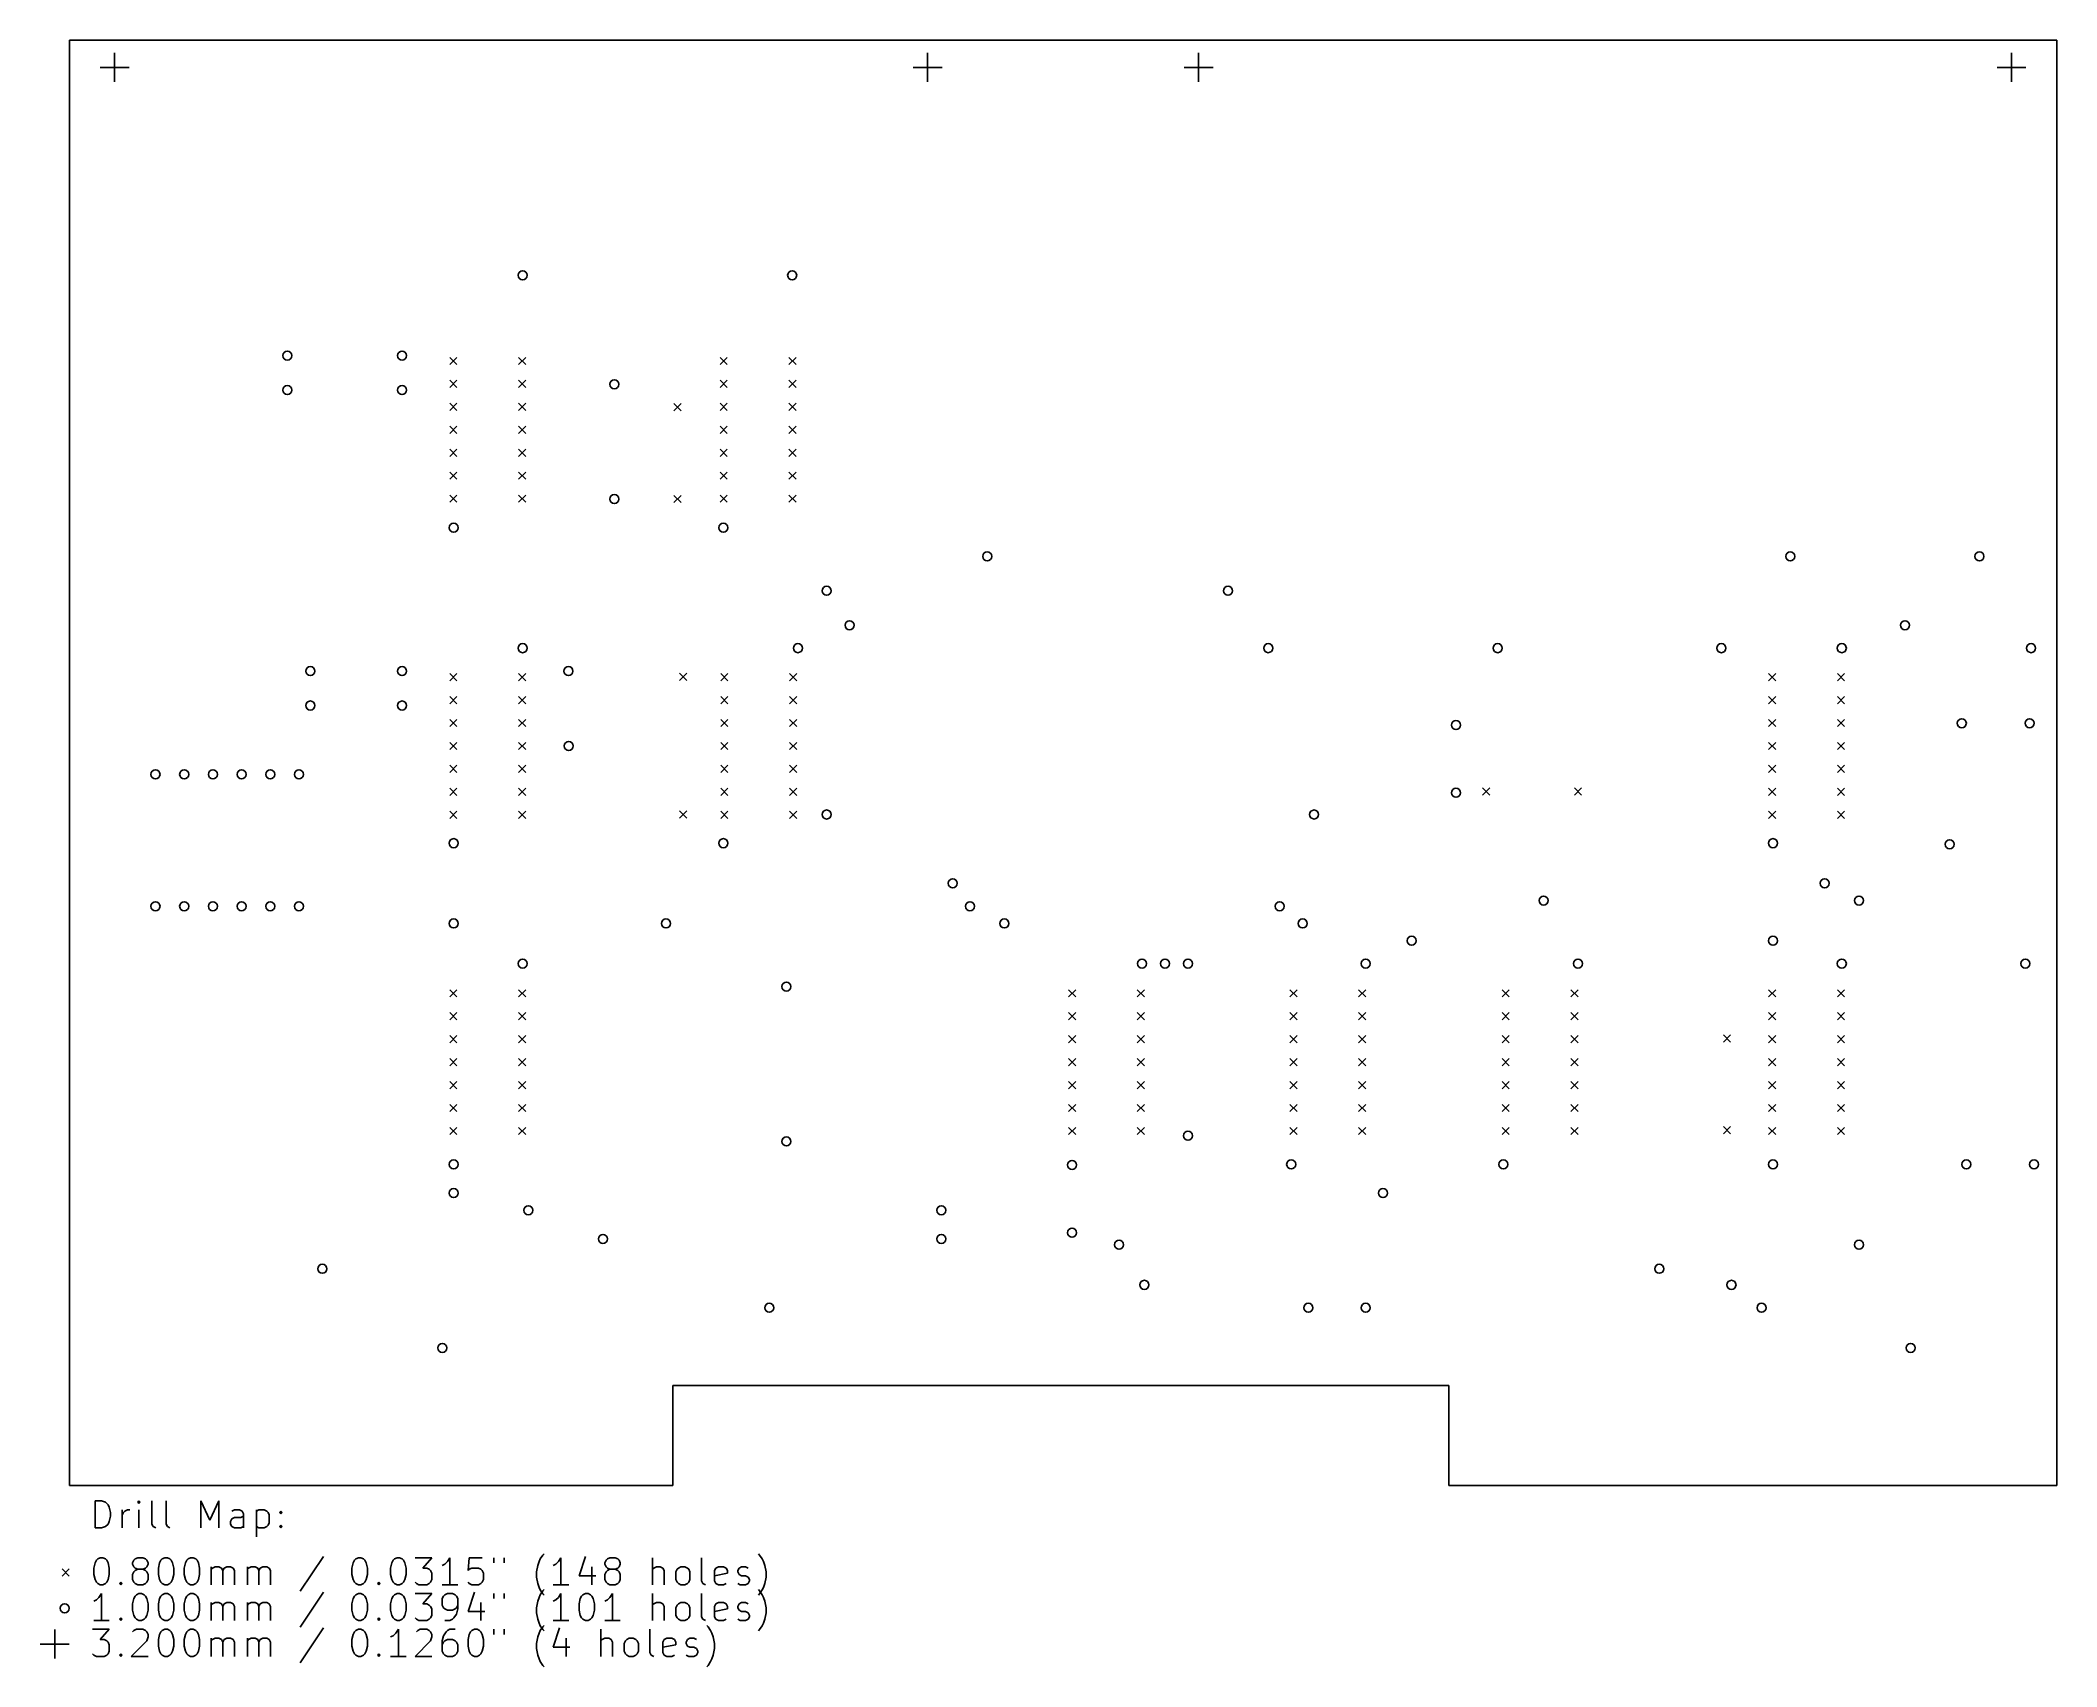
# Model space of a CAD drawing. Extents: x 1.25 to 10.04, y -7.68 to -0.59.
import ezdxf

# ---------------------------------------------------------------- set-up
doc = ezdxf.new("R2010")
doc.units = 0
doc.header["$MEASUREMENT"] = 0
doc.layers.add('BLACK', color=7, linetype='CONTINUOUS')

msp = doc.modelspace()

# ---------------------------------------------------------------- linework, layer by layer
at = {"layer": 'BLACK', "linetype": 'CONTINUOUS'}
for p, q in [((1.37795, -0.59055), (10.0394, -0.59055)), ((1.37795, -6.88976), (1.37795, -0.59055)), ((10.0394, -0.59055), (10.0394, -6.88976)), ((1.5748, -0.64567), (1.5748, -0.77165)), ((5.11811, -0.64567), (5.11811, -0.77165)), ((6.29921, -0.64567), (6.29921, -0.77165)), ((9.84252, -0.64567), (9.84252, -0.77165)), ((1.51181, -0.70866), (1.6378, -0.70866)), ((5.05512, -0.70866), (5.1811, -0.70866)), ((6.23622, -0.70866), (6.3622, -0.70866)), ((9.77953, -0.70866), (9.90551, -0.70866)), ((3.03543, -1.97244), (3.06693, -2.00394)), ((3.06693, -1.97244), (3.03543, -2.00394)), ((3.33543, -1.97244), (3.36693, -2.00394)), ((3.36693, -1.97244), (3.33543, -2.00394)), ((4.21378, -1.97244), (4.24528, -2.00394)), ((4.24528, -1.97244), (4.21378, -2.00394)), ((4.51378, -1.97244), (4.54528, -2.00394)), ((4.54528, -1.97244), (4.51378, -2.00394)), ((3.03543, -2.07244), (3.06693, -2.10394)), ((3.06693, -2.07244), (3.03543, -2.10394)), ((3.33543, -2.07244), (3.36693, -2.10394)), ((3.36693, -2.07244), (3.33543, -2.10394)), ((4.21378, -2.07244), (4.24528, -2.10394)), ((4.24528, -2.07244), (4.21378, -2.10394)), ((4.51378, -2.07244), (4.54528, -2.10394)), ((4.54528, -2.07244), (4.51378, -2.10394)), ((3.03543, -2.17244), (3.06693, -2.20394)), ((3.06693, -2.17244), (3.03543, -2.20394)), ((3.33543, -2.17244), (3.36693, -2.20394)), ((3.36693, -2.17244), (3.33543, -2.20394)), ((4.0122, -2.17402), (4.0437, -2.20551)), ((4.0437, -2.17402), (4.0122, -2.20551)), ((4.21378, -2.17244), (4.24528, -2.20394)), ((4.24528, -2.17244), (4.21378, -2.20394)), ((4.51378, -2.17244), (4.54528, -2.20394)), ((4.54528, -2.17244), (4.51378, -2.20394)), ((3.03543, -2.27244), (3.06693, -2.30394)), ((3.06693, -2.27244), (3.03543, -2.30394)), ((3.33543, -2.27244), (3.36693, -2.30394)), ((3.36693, -2.27244), (3.33543, -2.30394)), ((4.21378, -2.27244), (4.24528, -2.30394)), ((4.24528, -2.27244), (4.21378, -2.30394)), ((4.51378, -2.27244), (4.54528, -2.30394)), ((4.54528, -2.27244), (4.51378, -2.30394)), ((3.03543, -2.37244), (3.06693, -2.40394)), ((3.06693, -2.37244), (3.03543, -2.40394)), ((3.33543, -2.37244), (3.36693, -2.40394)), ((3.36693, -2.37244), (3.33543, -2.40394)), ((4.21378, -2.37244), (4.24528, -2.40394)), ((4.24528, -2.37244), (4.21378, -2.40394)), ((4.51378, -2.37244), (4.54528, -2.40394)), ((4.54528, -2.37244), (4.51378, -2.40394)), ((3.03543, -2.47244), (3.06693, -2.50394)), ((3.06693, -2.47244), (3.03543, -2.50394)), ((3.33543, -2.47244), (3.36693, -2.50394)), ((3.36693, -2.47244), (3.33543, -2.50394)), ((4.21378, -2.47244), (4.24528, -2.50394)), ((4.24528, -2.47244), (4.21378, -2.50394)), ((4.51378, -2.47244), (4.54528, -2.50394)), ((4.54528, -2.47244), (4.51378, -2.50394)), ((3.03543, -2.57244), (3.06693, -2.60394)), ((3.06693, -2.57244), (3.03543, -2.60394)), ((3.33543, -2.57244), (3.36693, -2.60394)), ((3.36693, -2.57244), (3.33543, -2.60394)), ((4.0122, -2.57402), (4.0437, -2.60551)), ((4.0437, -2.57402), (4.0122, -2.60551)), ((4.21378, -2.57244), (4.24528, -2.60394)), ((4.24528, -2.57244), (4.21378, -2.60394)), ((4.51378, -2.57244), (4.54528, -2.60394)), ((4.54528, -2.57244), (4.51378, -2.60394)), ((3.03543, -3.35039), (3.06693, -3.38189)), ((3.06693, -3.35039), (3.03543, -3.38189)), ((3.33543, -3.35039), (3.36693, -3.38189)), ((3.36693, -3.35039), (3.33543, -3.38189)), ((4.0372, -3.34902), (4.0687, -3.38051)), ((4.0687, -3.34902), (4.0372, -3.38051)), ((4.21654, -3.35039), (4.24803, -3.38189)), ((4.24803, -3.35039), (4.21654, -3.38189)), ((4.51654, -3.35039), (4.54803, -3.38189)), ((4.54803, -3.35039), (4.51654, -3.38189)), ((8.78346, -3.35039), (8.81496, -3.38189)), ((8.81496, -3.35039), (8.78346, -3.38189)), ((9.08346, -3.35039), (9.11496, -3.38189)), ((9.11496, -3.35039), (9.08346, -3.38189)), ((3.03543, -3.45039), (3.06693, -3.48189)), ((3.06693, -3.45039), (3.03543, -3.48189)), ((3.33543, -3.45039), (3.36693, -3.48189)), ((3.36693, -3.45039), (3.33543, -3.48189)), ((4.21654, -3.45039), (4.24803, -3.48189)), ((4.24803, -3.45039), (4.21654, -3.48189)), ((4.51654, -3.45039), (4.54803, -3.48189)), ((4.54803, -3.45039), (4.51654, -3.48189)), ((8.78346, -3.45039), (8.81496, -3.48189)), ((8.81496, -3.45039), (8.78346, -3.48189)), ((9.08346, -3.45039), (9.11496, -3.48189)), ((9.11496, -3.45039), (9.08346, -3.48189)), ((3.03543, -3.55039), (3.06693, -3.58189)), ((3.06693, -3.55039), (3.03543, -3.58189)), ((3.33543, -3.55039), (3.36693, -3.58189)), ((3.36693, -3.55039), (3.33543, -3.58189)), ((4.21654, -3.55039), (4.24803, -3.58189)), ((4.24803, -3.55039), (4.21654, -3.58189)), ((4.51654, -3.55039), (4.54803, -3.58189)), ((4.54803, -3.55039), (4.51654, -3.58189)), ((8.78346, -3.55039), (8.81496, -3.58189)), ((8.81496, -3.55039), (8.78346, -3.58189)), ((9.08346, -3.55039), (9.11496, -3.58189)), ((9.11496, -3.55039), (9.08346, -3.58189)), ((3.03543, -3.65039), (3.06693, -3.68189)), ((3.06693, -3.65039), (3.03543, -3.68189)), ((3.33543, -3.65039), (3.36693, -3.68189)), ((3.36693, -3.65039), (3.33543, -3.68189)), ((4.21654, -3.65039), (4.24803, -3.68189)), ((4.24803, -3.65039), (4.21654, -3.68189)), ((4.51654, -3.65039), (4.54803, -3.68189)), ((4.54803, -3.65039), (4.51654, -3.68189)), ((8.78346, -3.65039), (8.81496, -3.68189)), ((8.81496, -3.65039), (8.78346, -3.68189)), ((9.08346, -3.65039), (9.11496, -3.68189)), ((9.11496, -3.65039), (9.08346, -3.68189)), ((3.03543, -3.75039), (3.06693, -3.78189)), ((3.06693, -3.75039), (3.03543, -3.78189)), ((3.33543, -3.75039), (3.36693, -3.78189)), ((3.36693, -3.75039), (3.33543, -3.78189)), ((4.21654, -3.75039), (4.24803, -3.78189)), ((4.24803, -3.75039), (4.21654, -3.78189)), ((4.51654, -3.75039), (4.54803, -3.78189)), ((4.54803, -3.75039), (4.51654, -3.78189)), ((8.78346, -3.75039), (8.81496, -3.78189)), ((8.81496, -3.75039), (8.78346, -3.78189)), ((9.08346, -3.75039), (9.11496, -3.78189)), ((9.11496, -3.75039), (9.08346, -3.78189)), ((3.03543, -3.85039), (3.06693, -3.88189)), ((3.06693, -3.85039), (3.03543, -3.88189)), ((3.33543, -3.85039), (3.36693, -3.88189)), ((3.36693, -3.85039), (3.33543, -3.88189)), ((4.21654, -3.85039), (4.24803, -3.88189)), ((4.24803, -3.85039), (4.21654, -3.88189)), ((4.51654, -3.85039), (4.54803, -3.88189)), ((4.54803, -3.85039), (4.51654, -3.88189)), ((7.5372, -3.84902), (7.5687, -3.88051)), ((7.5687, -3.84902), (7.5372, -3.88051)), ((7.9372, -3.84902), (7.9687, -3.88051)), ((7.9687, -3.84902), (7.9372, -3.88051)), ((8.78346, -3.85039), (8.81496, -3.88189)), ((8.81496, -3.85039), (8.78346, -3.88189)), ((9.08346, -3.85039), (9.11496, -3.88189)), ((9.11496, -3.85039), (9.08346, -3.88189)), ((3.03543, -3.95039), (3.06693, -3.98189)), ((3.06693, -3.95039), (3.03543, -3.98189)), ((3.33543, -3.95039), (3.36693, -3.98189)), ((3.36693, -3.95039), (3.33543, -3.98189)), ((4.0372, -3.94902), (4.0687, -3.98051)), ((4.0687, -3.94902), (4.0372, -3.98051)), ((4.21654, -3.95039), (4.24803, -3.98189)), ((4.24803, -3.95039), (4.21654, -3.98189)), ((4.51654, -3.95039), (4.54803, -3.98189)), ((4.54803, -3.95039), (4.51654, -3.98189)), ((8.78346, -3.95039), (8.81496, -3.98189)), ((8.81496, -3.95039), (8.78346, -3.98189)), ((9.08346, -3.95039), (9.11496, -3.98189)), ((9.11496, -3.95039), (9.08346, -3.98189)), ((3.03543, -4.72835), (3.06693, -4.75984)), ((3.06693, -4.72835), (3.03543, -4.75984)), ((3.33543, -4.72835), (3.36693, -4.75984)), ((3.36693, -4.72835), (3.33543, -4.75984)), ((5.73228, -4.72835), (5.76378, -4.75984)), ((5.76378, -4.72835), (5.73228, -4.75984)), ((6.03228, -4.72835), (6.06378, -4.75984)), ((6.06378, -4.72835), (6.03228, -4.75984)), ((6.69685, -4.72835), (6.72835, -4.75984)), ((6.72835, -4.72835), (6.69685, -4.75984)), ((6.99685, -4.72835), (7.02835, -4.75984)), ((7.02835, -4.72835), (6.99685, -4.75984)), ((7.62205, -4.72835), (7.65354, -4.75984)), ((7.65354, -4.72835), (7.62205, -4.75984)), ((7.92205, -4.72835), (7.95354, -4.75984)), ((7.95354, -4.72835), (7.92205, -4.75984)), ((8.78346, -4.72835), (8.81496, -4.75984)), ((8.81496, -4.72835), (8.78346, -4.75984)), ((9.08346, -4.72835), (9.11496, -4.75984)), ((9.11496, -4.72835), (9.08346, -4.75984)), ((3.03543, -4.82835), (3.06693, -4.85984)), ((3.06693, -4.82835), (3.03543, -4.85984)), ((3.33543, -4.82835), (3.36693, -4.85984)), ((3.36693, -4.82835), (3.33543, -4.85984)), ((5.73228, -4.82835), (5.76378, -4.85984)), ((5.76378, -4.82835), (5.73228, -4.85984)), ((6.03228, -4.82835), (6.06378, -4.85984)), ((6.06378, -4.82835), (6.03228, -4.85984)), ((6.69685, -4.82835), (6.72835, -4.85984)), ((6.72835, -4.82835), (6.69685, -4.85984)), ((6.99685, -4.82835), (7.02835, -4.85984)), ((7.02835, -4.82835), (6.99685, -4.85984)), ((7.62205, -4.82835), (7.65354, -4.85984)), ((7.65354, -4.82835), (7.62205, -4.85984)), ((7.92205, -4.82835), (7.95354, -4.85984)), ((7.95354, -4.82835), (7.92205, -4.85984)), ((8.78346, -4.82835), (8.81496, -4.85984)), ((8.81496, -4.82835), (8.78346, -4.85984)), ((9.08346, -4.82835), (9.11496, -4.85984)), ((9.11496, -4.82835), (9.08346, -4.85984)), ((3.03543, -4.92835), (3.06693, -4.95984)), ((3.06693, -4.92835), (3.03543, -4.95984)), ((3.33543, -4.92835), (3.36693, -4.95984)), ((3.36693, -4.92835), (3.33543, -4.95984)), ((5.73228, -4.92835), (5.76378, -4.95984)), ((5.76378, -4.92835), (5.73228, -4.95984)), ((6.03228, -4.92835), (6.06378, -4.95984)), ((6.06378, -4.92835), (6.03228, -4.95984)), ((6.69685, -4.92835), (6.72835, -4.95984)), ((6.72835, -4.92835), (6.69685, -4.95984)), ((6.99685, -4.92835), (7.02835, -4.95984)), ((7.02835, -4.92835), (6.99685, -4.95984)), ((7.62205, -4.92835), (7.65354, -4.95984)), ((7.65354, -4.92835), (7.62205, -4.95984)), ((7.92205, -4.92835), (7.95354, -4.95984)), ((7.95354, -4.92835), (7.92205, -4.95984)), ((8.58661, -4.9252), (8.61811, -4.95669)), ((8.61811, -4.9252), (8.58661, -4.95669)), ((8.78346, -4.92835), (8.81496, -4.95984)), ((8.81496, -4.92835), (8.78346, -4.95984)), ((9.08346, -4.92835), (9.11496, -4.95984)), ((9.11496, -4.92835), (9.08346, -4.95984)), ((3.03543, -5.02835), (3.06693, -5.05984)), ((3.06693, -5.02835), (3.03543, -5.05984)), ((3.33543, -5.02835), (3.36693, -5.05984)), ((3.36693, -5.02835), (3.33543, -5.05984)), ((5.73228, -5.02835), (5.76378, -5.05984)), ((5.76378, -5.02835), (5.73228, -5.05984)), ((6.03228, -5.02835), (6.06378, -5.05984)), ((6.06378, -5.02835), (6.03228, -5.05984)), ((6.69685, -5.02835), (6.72835, -5.05984)), ((6.72835, -5.02835), (6.69685, -5.05984)), ((6.99685, -5.02835), (7.02835, -5.05984)), ((7.02835, -5.02835), (6.99685, -5.05984)), ((7.62205, -5.02835), (7.65354, -5.05984)), ((7.65354, -5.02835), (7.62205, -5.05984)), ((7.92205, -5.02835), (7.95354, -5.05984)), ((7.95354, -5.02835), (7.92205, -5.05984)), ((8.78346, -5.02835), (8.81496, -5.05984)), ((8.81496, -5.02835), (8.78346, -5.05984)), ((9.08346, -5.02835), (9.11496, -5.05984)), ((9.11496, -5.02835), (9.08346, -5.05984)), ((3.03543, -5.12835), (3.06693, -5.15984)), ((3.06693, -5.12835), (3.03543, -5.15984)), ((3.33543, -5.12835), (3.36693, -5.15984)), ((3.36693, -5.12835), (3.33543, -5.15984)), ((5.73228, -5.12835), (5.76378, -5.15984)), ((5.76378, -5.12835), (5.73228, -5.15984)), ((6.03228, -5.12835), (6.06378, -5.15984)), ((6.06378, -5.12835), (6.03228, -5.15984)), ((6.69685, -5.12835), (6.72835, -5.15984)), ((6.72835, -5.12835), (6.69685, -5.15984)), ((6.99685, -5.12835), (7.02835, -5.15984)), ((7.02835, -5.12835), (6.99685, -5.15984)), ((7.62205, -5.12835), (7.65354, -5.15984)), ((7.65354, -5.12835), (7.62205, -5.15984)), ((7.92205, -5.12835), (7.95354, -5.15984)), ((7.95354, -5.12835), (7.92205, -5.15984)), ((8.78346, -5.12835), (8.81496, -5.15984)), ((8.81496, -5.12835), (8.78346, -5.15984)), ((9.08346, -5.12835), (9.11496, -5.15984)), ((9.11496, -5.12835), (9.08346, -5.15984)), ((3.03543, -5.22835), (3.06693, -5.25984)), ((3.06693, -5.22835), (3.03543, -5.25984)), ((3.33543, -5.22835), (3.36693, -5.25984)), ((3.36693, -5.22835), (3.33543, -5.25984)), ((5.73228, -5.22835), (5.76378, -5.25984)), ((5.76378, -5.22835), (5.73228, -5.25984)), ((6.03228, -5.22835), (6.06378, -5.25984)), ((6.06378, -5.22835), (6.03228, -5.25984)), ((6.69685, -5.22835), (6.72835, -5.25984)), ((6.72835, -5.22835), (6.69685, -5.25984)), ((6.99685, -5.22835), (7.02835, -5.25984)), ((7.02835, -5.22835), (6.99685, -5.25984)), ((7.62205, -5.22835), (7.65354, -5.25984)), ((7.65354, -5.22835), (7.62205, -5.25984)), ((7.92205, -5.22835), (7.95354, -5.25984)), ((7.95354, -5.22835), (7.92205, -5.25984)), ((8.78346, -5.22835), (8.81496, -5.25984)), ((8.81496, -5.22835), (8.78346, -5.25984)), ((9.08346, -5.22835), (9.11496, -5.25984)), ((9.11496, -5.22835), (9.08346, -5.25984)), ((3.03543, -5.32835), (3.06693, -5.35984)), ((3.06693, -5.32835), (3.03543, -5.35984)), ((3.33543, -5.32835), (3.36693, -5.35984)), ((3.36693, -5.32835), (3.33543, -5.35984)), ((5.73228, -5.32835), (5.76378, -5.35984)), ((5.76378, -5.32835), (5.73228, -5.35984)), ((6.03228, -5.32835), (6.06378, -5.35984)), ((6.06378, -5.32835), (6.03228, -5.35984)), ((6.69685, -5.32835), (6.72835, -5.35984)), ((6.72835, -5.32835), (6.69685, -5.35984)), ((6.99685, -5.32835), (7.02835, -5.35984)), ((7.02835, -5.32835), (6.99685, -5.35984)), ((7.62205, -5.32835), (7.65354, -5.35984)), ((7.65354, -5.32835), (7.62205, -5.35984)), ((7.92205, -5.32835), (7.95354, -5.35984)), ((7.95354, -5.32835), (7.92205, -5.35984)), ((8.58661, -5.3252), (8.61811, -5.35669)), ((8.61811, -5.3252), (8.58661, -5.35669)), ((8.78346, -5.32835), (8.81496, -5.35984)), ((8.81496, -5.32835), (8.78346, -5.35984)), ((9.08346, -5.32835), (9.11496, -5.35984)), ((9.11496, -5.32835), (9.08346, -5.35984)), ((4.00787, -6.45276), (7.38976, -6.45276)), ((4.00787, -6.88976), (4.00787, -6.45276)), ((7.38976, -6.45276), (7.38976, -6.88976)), ((1.37795, -6.88976), (4.00787, -6.88976)), ((7.38976, -6.88976), (10.0394, -6.88976)), ((1.48974, -7.0741), (1.48974, -6.95599)), ((1.48974, -6.95599), (1.51786, -6.95599)), ((1.51786, -6.95599), (1.53473, -6.96161)), ((1.53473, -6.96161), (1.54598, -6.97286)), ((1.54598, -6.97286), (1.5516, -6.98411)), ((1.5516, -6.98411), (1.55723, -7.00661)), ((1.55723, -7.02348), (1.5516, -7.04598)), ((1.55723, -7.00661), (1.55723, -7.02348)), ((1.60785, -7.0741), (1.60785, -6.99536)), ((1.60785, -7.01786), (1.61347, -7.00661)), ((1.61347, -7.00661), (1.61909, -7.00098)), ((1.61909, -7.00098), (1.63034, -6.99536)), ((1.63034, -6.99536), (1.64159, -6.99536)), ((1.68096, -6.95599), (1.67534, -6.96161)), ((1.67534, -6.96161), (1.68096, -6.96724)), ((1.68659, -6.96161), (1.68096, -6.95599)), ((1.68096, -6.95599), (1.68096, -6.96724)), ((1.68096, -6.96724), (1.68659, -6.96161)), ((1.68096, -7.0741), (1.68096, -6.99536)), ((1.7372, -7.05723), (1.7372, -6.95599)), ((1.79907, -7.05723), (1.79907, -6.95599)), ((1.95093, -7.0741), (1.95093, -6.95599)), ((1.95093, -6.95599), (1.9903, -7.04035)), ((1.9903, -7.04035), (2.02967, -6.95599)), ((2.02967, -6.95599), (2.02967, -7.0741)), ((2.09716, -6.99536), (2.08591, -7.00098)), ((2.08591, -7.03473), (2.09716, -7.02911)), ((2.11966, -6.99536), (2.09716, -6.99536)), ((2.09716, -7.02911), (2.12528, -7.02911)), ((2.13091, -7.00098), (2.11966, -6.99536)), ((2.12528, -7.02911), (2.13653, -7.02348)), ((2.13653, -7.01223), (2.13091, -7.00098)), ((2.13653, -7.0741), (2.13653, -7.01223)), ((2.19277, -6.99536), (2.19277, -7.11347)), ((2.19277, -7.00098), (2.20402, -6.99536)), ((2.20402, -6.99536), (2.22652, -6.99536)), ((2.22652, -6.99536), (2.23777, -7.00098)), ((2.23777, -7.00098), (2.24339, -7.00661)), ((2.24339, -7.00661), (2.24902, -7.01786)), ((2.24902, -7.01786), (2.24902, -7.0516)), ((2.29401, -7.00661), (2.29963, -7.00098)), ((2.29963, -7.01223), (2.29401, -7.00661)), ((2.29963, -7.00098), (2.30526, -7.00661)), ((2.29963, -7.00098), (2.29963, -7.01223)), ((2.30526, -7.00661), (2.29963, -7.01223)), ((1.51786, -7.0741), (1.48974, -7.0741)), ((1.53473, -7.06848), (1.51786, -7.0741)), ((1.54598, -7.05723), (1.53473, -7.06848)), ((1.5516, -7.04598), (1.54598, -7.05723)), ((1.74283, -7.06848), (1.7372, -7.05723)), ((1.75408, -7.0741), (1.74283, -7.06848)), ((1.8047, -7.06848), (1.79907, -7.05723)), ((1.81594, -7.0741), (1.8047, -7.06848)), ((2.08029, -7.04598), (2.08591, -7.03473)), ((2.08029, -7.05723), (2.08029, -7.04598)), ((2.08591, -7.06848), (2.08029, -7.05723)), ((2.09716, -7.0741), (2.08591, -7.06848)), ((2.12528, -7.0741), (2.09716, -7.0741)), ((2.13653, -7.06848), (2.12528, -7.0741)), ((2.20402, -7.0741), (2.19277, -7.06848)), ((2.22652, -7.0741), (2.20402, -7.0741)), ((2.23777, -7.06848), (2.22652, -7.0741)), ((2.24339, -7.06285), (2.23777, -7.06848)), ((2.24902, -7.0516), (2.24339, -7.06285)), ((2.29401, -7.06848), (2.29963, -7.06285)), ((2.29963, -7.0741), (2.29401, -7.06848)), ((2.29963, -7.06285), (2.30526, -7.06848)), ((2.29963, -7.06285), (2.29963, -7.0741)), ((2.30526, -7.06848), (2.29963, -7.0741)), ((1.50098, -7.20965), (1.51223, -7.20402)), ((1.51223, -7.20402), (1.52348, -7.20402)), ((1.52348, -7.20402), (1.53473, -7.20965)), ((1.66409, -7.20965), (1.67534, -7.20402)), ((1.67534, -7.20402), (1.69783, -7.20402)), ((1.69783, -7.20402), (1.70908, -7.20965)), ((1.7822, -7.20965), (1.79345, -7.20402)), ((1.79345, -7.20402), (1.8047, -7.20402)), ((1.8047, -7.20402), (1.81594, -7.20965)), ((1.89468, -7.20965), (1.90593, -7.20402)), ((1.90593, -7.20402), (1.91718, -7.20402)), ((1.91718, -7.20402), (1.92843, -7.20965)), ((2.48524, -7.1984), (2.384, -7.35025)), ((2.62584, -7.20965), (2.63709, -7.20402)), ((2.63709, -7.20402), (2.64834, -7.20402)), ((2.64834, -7.20402), (2.65959, -7.20965)), ((2.79457, -7.20965), (2.80582, -7.20402)), ((2.80582, -7.20402), (2.81707, -7.20402)), ((2.81707, -7.20402), (2.82832, -7.20965)), ((2.88456, -7.20402), (2.95768, -7.20402)), ((2.95768, -7.20402), (2.91831, -7.24902)), ((3.03642, -7.20402), (3.02517, -7.22089)), ((3.03642, -7.32213), (3.03642, -7.20402)), ((3.12078, -7.20402), (3.11516, -7.26026)), ((3.17702, -7.20402), (3.12078, -7.20402)), ((3.22764, -7.20402), (3.22764, -7.22652)), ((3.27264, -7.20402), (3.27264, -7.22652)), ((3.43012, -7.20965), (3.44137, -7.19277)), ((3.44137, -7.19277), (3.44699, -7.18715)), ((3.52011, -7.20402), (3.50886, -7.22089)), ((3.52011, -7.32213), (3.52011, -7.20402)), ((3.62697, -7.1984), (3.59885, -7.28276)), ((3.72258, -7.20965), (3.73383, -7.20402)), ((3.73383, -7.20402), (3.75633, -7.20402)), ((3.75633, -7.20402), (3.76758, -7.20965)), ((3.91943, -7.32213), (3.91943, -7.20402)), ((4.13316, -7.30526), (4.13316, -7.20402)), ((4.38625, -7.19277), (4.38062, -7.18715)), ((4.3975, -7.20965), (4.38625, -7.19277)), ((1.34547, -7.25295), (1.37697, -7.28445)), ((1.37697, -7.25295), (1.34547, -7.28445)), ((1.48411, -7.24902), (1.48974, -7.22652)), ((1.48411, -7.27714), (1.48411, -7.24902)), ((1.48974, -7.29963), (1.48411, -7.27714)), ((1.48974, -7.22652), (1.49536, -7.21527)), ((1.49536, -7.21527), (1.50098, -7.20965)), ((1.53473, -7.20965), (1.54035, -7.21527)), ((1.54035, -7.21527), (1.54598, -7.22652)), ((1.54598, -7.22652), (1.5516, -7.24902)), ((1.5516, -7.27714), (1.54598, -7.29963)), ((1.5516, -7.24902), (1.5516, -7.27714)), ((1.65284, -7.22652), (1.65846, -7.21527)), ((1.65284, -7.23214), (1.65284, -7.22652)), ((1.65846, -7.24339), (1.65284, -7.23214)), ((1.65846, -7.26589), (1.65284, -7.27714)), ((1.65284, -7.27714), (1.65284, -7.29963)), ((1.65846, -7.21527), (1.66409, -7.20965)), ((1.66409, -7.24902), (1.65846, -7.24339)), ((1.66409, -7.26026), (1.65846, -7.26589)), ((1.67534, -7.25464), (1.66409, -7.24902)), ((1.67534, -7.25464), (1.66409, -7.26026)), ((1.69783, -7.25464), (1.67534, -7.25464)), ((1.70908, -7.24902), (1.69783, -7.25464)), ((1.70908, -7.26026), (1.69783, -7.25464)), ((1.70908, -7.20965), (1.71471, -7.21527)), ((1.71471, -7.24339), (1.70908, -7.24902)), ((1.71471, -7.26589), (1.70908, -7.26026)), ((1.71471, -7.21527), (1.72033, -7.22652)), ((1.72033, -7.23214), (1.71471, -7.24339)), ((1.72033, -7.27714), (1.71471, -7.26589)), ((1.72033, -7.22652), (1.72033, -7.23214)), ((1.72033, -7.29963), (1.72033, -7.27714)), ((1.76533, -7.24902), (1.77095, -7.22652)), ((1.76533, -7.27714), (1.76533, -7.24902)), ((1.77095, -7.29963), (1.76533, -7.27714)), ((1.77095, -7.22652), (1.77657, -7.21527)), ((1.77657, -7.21527), (1.7822, -7.20965)), ((1.81594, -7.20965), (1.82157, -7.21527)), ((1.82157, -7.21527), (1.82719, -7.22652)), ((1.82719, -7.22652), (1.83282, -7.24902)), ((1.83282, -7.27714), (1.82719, -7.29963)), ((1.83282, -7.24902), (1.83282, -7.27714)), ((1.87781, -7.24902), (1.88344, -7.22652)), ((1.87781, -7.27714), (1.87781, -7.24902)), ((1.88344, -7.29963), (1.87781, -7.27714)), ((1.88344, -7.22652), (1.88906, -7.21527)), ((1.88906, -7.21527), (1.89468, -7.20965)), ((1.92843, -7.20965), (1.93406, -7.21527)), ((1.93406, -7.21527), (1.93968, -7.22652)), ((1.93968, -7.22652), (1.9453, -7.24902)), ((1.9453, -7.27714), (1.93968, -7.29963)), ((1.9453, -7.24902), (1.9453, -7.27714)), ((1.99592, -7.32213), (1.99592, -7.24339)), ((1.99592, -7.25464), (2.00155, -7.24902)), ((2.00155, -7.24902), (2.0128, -7.24339)), ((2.0128, -7.24339), (2.02967, -7.24339)), ((2.02967, -7.24339), (2.04092, -7.24902)), ((2.04092, -7.24902), (2.04654, -7.26026)), ((2.04654, -7.26026), (2.05217, -7.24902)), ((2.04654, -7.26026), (2.04654, -7.32213)), ((2.05217, -7.24902), (2.06341, -7.24339)), ((2.06341, -7.24339), (2.08029, -7.24339)), ((2.08029, -7.24339), (2.09154, -7.24902)), ((2.09154, -7.24902), (2.09716, -7.26026)), ((2.09716, -7.26026), (2.09716, -7.32213)), ((2.1534, -7.32213), (2.1534, -7.24339)), ((2.1534, -7.25464), (2.15903, -7.24902)), ((2.15903, -7.24902), (2.17028, -7.24339)), ((2.17028, -7.24339), (2.18715, -7.24339)), ((2.18715, -7.24339), (2.1984, -7.24902)), ((2.1984, -7.24902), (2.20402, -7.26026)), ((2.20402, -7.26026), (2.20965, -7.24902)), ((2.20402, -7.26026), (2.20402, -7.32213)), ((2.20965, -7.24902), (2.22089, -7.24339)), ((2.22089, -7.24339), (2.23777, -7.24339)), ((2.23777, -7.24339), (2.24902, -7.24902)), ((2.24902, -7.24902), (2.25464, -7.26026)), ((2.25464, -7.26026), (2.25464, -7.32213)), ((2.60897, -7.24902), (2.6146, -7.22652)), ((2.60897, -7.27714), (2.60897, -7.24902)), ((2.6146, -7.29963), (2.60897, -7.27714)), ((2.6146, -7.22652), (2.62022, -7.21527)), ((2.62022, -7.21527), (2.62584, -7.20965)), ((2.65959, -7.20965), (2.66521, -7.21527)), ((2.66521, -7.21527), (2.67084, -7.22652)), ((2.67084, -7.22652), (2.67646, -7.24902)), ((2.67646, -7.27714), (2.67084, -7.29963)), ((2.67646, -7.24902), (2.67646, -7.27714)), ((2.7777, -7.24902), (2.78332, -7.22652)), ((2.7777, -7.27714), (2.7777, -7.24902)), ((2.78332, -7.29963), (2.7777, -7.27714)), ((2.78332, -7.22652), (2.78895, -7.21527)), ((2.78895, -7.21527), (2.79457, -7.20965)), ((2.82832, -7.20965), (2.83394, -7.21527)), ((2.83394, -7.21527), (2.83957, -7.22652)), ((2.83957, -7.22652), (2.84519, -7.24902)), ((2.84519, -7.27714), (2.83957, -7.29963)), ((2.84519, -7.24902), (2.84519, -7.27714)), ((2.91831, -7.24902), (2.93518, -7.24902)), ((2.93518, -7.24902), (2.94643, -7.25464)), ((2.94643, -7.25464), (2.95205, -7.26026)), ((2.95205, -7.26026), (2.95768, -7.27151)), ((2.95768, -7.27151), (2.95768, -7.29963)), ((3.01392, -7.23214), (3.00267, -7.23777)), ((3.02517, -7.22089), (3.01392, -7.23214)), ((3.11516, -7.26026), (3.12078, -7.25464)), ((3.12078, -7.25464), (3.13203, -7.24902)), ((3.13203, -7.24902), (3.16015, -7.24902)), ((3.16015, -7.24902), (3.1714, -7.25464)), ((3.1714, -7.25464), (3.17702, -7.26026)), ((3.17702, -7.26026), (3.18265, -7.27151)), ((3.18265, -7.27151), (3.18265, -7.29963)), ((3.41325, -7.26589), (3.41887, -7.23777)), ((3.41325, -7.28839), (3.41325, -7.26589)), ((3.41887, -7.31651), (3.41325, -7.28839)), ((3.41887, -7.23777), (3.42449, -7.22089)), ((3.42449, -7.22089), (3.43012, -7.20965)), ((3.49761, -7.23214), (3.48636, -7.23777)), ((3.50886, -7.22089), (3.49761, -7.23214)), ((3.59885, -7.28276), (3.67196, -7.28276)), ((3.65509, -7.24339), (3.65509, -7.32213)), ((3.71133, -7.22652), (3.71696, -7.21527)), ((3.71133, -7.23214), (3.71133, -7.22652)), ((3.71696, -7.24339), (3.71133, -7.23214)), ((3.71696, -7.26589), (3.71133, -7.27714)), ((3.71133, -7.27714), (3.71133, -7.29963)), ((3.71696, -7.21527), (3.72258, -7.20965)), ((3.72258, -7.24902), (3.71696, -7.24339)), ((3.72258, -7.26026), (3.71696, -7.26589)), ((3.73383, -7.25464), (3.72258, -7.24902)), ((3.73383, -7.25464), (3.72258, -7.26026)), ((3.75633, -7.25464), (3.73383, -7.25464)), ((3.76758, -7.24902), (3.75633, -7.25464)), ((3.76758, -7.26026), (3.75633, -7.25464)), ((3.76758, -7.20965), (3.7732, -7.21527)), ((3.7732, -7.24339), (3.76758, -7.24902)), ((3.7732, -7.26589), (3.76758, -7.26026)), ((3.7732, -7.21527), (3.77882, -7.22652)), ((3.77882, -7.23214), (3.7732, -7.24339)), ((3.77882, -7.27714), (3.7732, -7.26589)), ((3.77882, -7.22652), (3.77882, -7.23214)), ((3.77882, -7.29963), (3.77882, -7.27714)), ((3.92506, -7.24902), (3.91943, -7.25464)), ((3.9363, -7.24339), (3.92506, -7.24902)), ((3.95318, -7.24339), (3.9363, -7.24339)), ((3.96443, -7.24902), (3.95318, -7.24339)), ((3.97005, -7.26026), (3.96443, -7.24902)), ((3.97005, -7.32213), (3.97005, -7.26026)), ((4.02067, -7.26589), (4.02629, -7.25464)), ((4.02067, -7.29963), (4.02067, -7.26589)), ((4.02629, -7.25464), (4.03192, -7.24902)), ((4.03192, -7.24902), (4.04317, -7.24339)), ((4.04317, -7.24339), (4.06004, -7.24339)), ((4.06004, -7.24339), (4.07129, -7.24902)), ((4.07129, -7.24902), (4.07691, -7.25464)), ((4.07691, -7.25464), (4.08254, -7.26589)), ((4.08254, -7.26589), (4.08254, -7.29963)), ((4.1894, -7.26026), (4.19502, -7.24902)), ((4.1894, -7.30526), (4.1894, -7.26026)), ((4.24564, -7.27151), (4.1894, -7.28276)), ((4.19502, -7.24902), (4.20627, -7.24339)), ((4.20627, -7.24339), (4.22877, -7.24339)), ((4.22877, -7.24339), (4.24002, -7.24902)), ((4.24002, -7.24902), (4.24564, -7.26026)), ((4.24564, -7.26026), (4.24564, -7.27151)), ((4.29064, -7.26026), (4.29626, -7.24902)), ((4.29064, -7.26589), (4.29064, -7.26026)), ((4.29626, -7.27714), (4.29064, -7.26589)), ((4.29626, -7.24902), (4.30751, -7.24339)), ((4.30751, -7.28276), (4.29626, -7.27714)), ((4.30751, -7.24339), (4.32438, -7.24339)), ((4.32438, -7.28276), (4.30751, -7.28276)), ((4.32438, -7.24339), (4.33563, -7.24902)), ((4.33563, -7.28839), (4.32438, -7.28276)), ((4.34125, -7.29963), (4.33563, -7.28839)), ((4.40312, -7.22089), (4.3975, -7.20965)), ((4.40875, -7.23777), (4.40312, -7.22089)), ((4.41437, -7.26589), (4.40875, -7.23777)), ((4.40875, -7.31651), (4.41437, -7.28839)), ((4.41437, -7.28839), (4.41437, -7.26589)), ((1.49536, -7.31088), (1.48974, -7.29963)), ((1.50098, -7.31651), (1.49536, -7.31088)), ((1.50661, -7.3768), (1.49536, -7.38805)), ((1.51223, -7.32213), (1.50098, -7.31651)), ((1.51786, -7.35993), (1.50661, -7.3768)), ((1.52348, -7.32213), (1.51223, -7.32213)), ((1.51786, -7.47804), (1.51786, -7.35993)), ((1.53473, -7.31651), (1.52348, -7.32213)), ((1.54035, -7.31088), (1.53473, -7.31651)), ((1.54598, -7.29963), (1.54035, -7.31088)), ((1.5966, -7.31651), (1.60222, -7.31088)), ((1.60222, -7.32213), (1.5966, -7.31651)), ((1.60222, -7.31088), (1.60785, -7.31651)), ((1.60222, -7.31088), (1.60222, -7.32213)), ((1.60785, -7.31651), (1.60222, -7.32213)), ((1.65284, -7.29963), (1.65846, -7.31088)), ((1.65846, -7.31088), (1.66409, -7.31651)), ((1.65846, -7.38242), (1.66409, -7.37118)), ((1.66409, -7.31651), (1.67534, -7.32213)), ((1.66409, -7.37118), (1.66971, -7.36555)), ((1.66971, -7.36555), (1.68096, -7.35993)), ((1.67534, -7.32213), (1.69783, -7.32213)), ((1.68096, -7.35993), (1.69221, -7.35993)), ((1.69221, -7.35993), (1.70346, -7.36555)), ((1.69783, -7.32213), (1.70908, -7.31651)), ((1.70346, -7.36555), (1.70908, -7.37118)), ((1.70908, -7.31651), (1.71471, -7.31088)), ((1.70908, -7.37118), (1.71471, -7.38242)), ((1.71471, -7.31088), (1.72033, -7.29963)), ((1.77657, -7.31088), (1.77095, -7.29963)), ((1.77095, -7.38242), (1.77657, -7.37118)), ((1.7822, -7.31651), (1.77657, -7.31088)), ((1.77657, -7.37118), (1.7822, -7.36555)), ((1.79345, -7.32213), (1.7822, -7.31651)), ((1.7822, -7.36555), (1.79345, -7.35993)), ((1.8047, -7.32213), (1.79345, -7.32213)), ((1.79345, -7.35993), (1.8047, -7.35993)), ((1.81594, -7.31651), (1.8047, -7.32213)), ((1.8047, -7.35993), (1.81594, -7.36555)), ((1.82157, -7.31088), (1.81594, -7.31651)), ((1.81594, -7.36555), (1.82157, -7.37118)), ((1.82719, -7.29963), (1.82157, -7.31088)), ((1.82157, -7.37118), (1.82719, -7.38242)), ((1.88906, -7.31088), (1.88344, -7.29963)), ((1.88344, -7.38242), (1.88906, -7.37118)), ((1.89468, -7.31651), (1.88906, -7.31088)), ((1.88906, -7.37118), (1.89468, -7.36555)), ((1.90593, -7.32213), (1.89468, -7.31651)), ((1.89468, -7.36555), (1.90593, -7.35993)), ((1.91718, -7.32213), (1.90593, -7.32213)), ((1.90593, -7.35993), (1.91718, -7.35993)), ((1.92843, -7.31651), (1.91718, -7.32213)), ((1.91718, -7.35993), (1.92843, -7.36555)), ((1.93406, -7.31088), (1.92843, -7.31651)), ((1.92843, -7.36555), (1.93406, -7.37118)), ((1.93968, -7.29963), (1.93406, -7.31088)), ((1.93406, -7.37118), (1.93968, -7.38242)), ((2.48524, -7.3543), (2.384, -7.50616)), ((2.62022, -7.31088), (2.6146, -7.29963)), ((2.6146, -7.38242), (2.62022, -7.37118)), ((2.62584, -7.31651), (2.62022, -7.31088)), ((2.62022, -7.37118), (2.62584, -7.36555)), ((2.63709, -7.32213), (2.62584, -7.31651)), ((2.62584, -7.36555), (2.63709, -7.35993)), ((2.64834, -7.32213), (2.63709, -7.32213)), ((2.63709, -7.35993), (2.64834, -7.35993)), ((2.65959, -7.31651), (2.64834, -7.32213)), ((2.64834, -7.35993), (2.65959, -7.36555)), ((2.66521, -7.31088), (2.65959, -7.31651)), ((2.65959, -7.36555), (2.66521, -7.37118)), ((2.67084, -7.29963), (2.66521, -7.31088)), ((2.66521, -7.37118), (2.67084, -7.38242)), ((2.72146, -7.31651), (2.72708, -7.31088)), ((2.72708, -7.32213), (2.72146, -7.31651)), ((2.72708, -7.31088), (2.73271, -7.31651)), ((2.72708, -7.31088), (2.72708, -7.32213)), ((2.73271, -7.31651), (2.72708, -7.32213)), ((2.78895, -7.31088), (2.78332, -7.29963)), ((2.78332, -7.38242), (2.78895, -7.37118)), ((2.79457, -7.31651), (2.78895, -7.31088)), ((2.78895, -7.37118), (2.79457, -7.36555)), ((2.80582, -7.32213), (2.79457, -7.31651)), ((2.79457, -7.36555), (2.80582, -7.35993)), ((2.81707, -7.32213), (2.80582, -7.32213)), ((2.80582, -7.35993), (2.81707, -7.35993)), ((2.82832, -7.31651), (2.81707, -7.32213)), ((2.81707, -7.35993), (2.82832, -7.36555)), ((2.83394, -7.31088), (2.82832, -7.31651)), ((2.82832, -7.36555), (2.83394, -7.37118)), ((2.83957, -7.29963), (2.83394, -7.31088)), ((2.83394, -7.37118), (2.83957, -7.38242)), ((2.89019, -7.31651), (2.88456, -7.31088)), ((2.88456, -7.35993), (2.95768, -7.35993)), ((2.90143, -7.32213), (2.89019, -7.31651)), ((2.93518, -7.32213), (2.90143, -7.32213)), ((2.95768, -7.35993), (2.91831, -7.40492)), ((2.94643, -7.31651), (2.93518, -7.32213)), ((2.95205, -7.31088), (2.94643, -7.31651)), ((2.95768, -7.29963), (2.95205, -7.31088)), ((3.07016, -7.32213), (3.00267, -7.32213)), ((3.0083, -7.37118), (3.00267, -7.38242)), ((3.01392, -7.36555), (3.0083, -7.37118)), ((3.02517, -7.35993), (3.01392, -7.36555)), ((3.04767, -7.35993), (3.02517, -7.35993)), ((3.05891, -7.36555), (3.04767, -7.35993)), ((3.06454, -7.37118), (3.05891, -7.36555)), ((3.07016, -7.38242), (3.06454, -7.37118)), ((3.12078, -7.31651), (3.11516, -7.31088)), ((3.14328, -7.3543), (3.11516, -7.43867)), ((3.13203, -7.32213), (3.12078, -7.31651)), ((3.16015, -7.32213), (3.13203, -7.32213)), ((3.1714, -7.31651), (3.16015, -7.32213)), ((3.17702, -7.31088), (3.1714, -7.31651)), ((3.18265, -7.29963), (3.17702, -7.31088)), ((3.22764, -7.35993), (3.22764, -7.38242)), ((3.27264, -7.35993), (3.27264, -7.38242)), ((3.42449, -7.33338), (3.41887, -7.31651)), ((3.41887, -7.39367), (3.42449, -7.3768)), ((3.43012, -7.34463), (3.42449, -7.33338)), ((3.42449, -7.3768), (3.43012, -7.36555)), ((3.44137, -7.3615), (3.43012, -7.34463)), ((3.43012, -7.36555), (3.44137, -7.34868)), ((3.44137, -7.34868), (3.44699, -7.34305)), ((3.44699, -7.36713), (3.44137, -7.3615)), ((3.55385, -7.32213), (3.48636, -7.32213)), ((3.50886, -7.3768), (3.49761, -7.38805)), ((3.52011, -7.35993), (3.50886, -7.3768)), ((3.52011, -7.47804), (3.52011, -7.35993)), ((3.60447, -7.38242), (3.6101, -7.37118)), ((3.6101, -7.37118), (3.61572, -7.36555)), ((3.61572, -7.36555), (3.62697, -7.35993)), ((3.62697, -7.35993), (3.63822, -7.35993)), ((3.63822, -7.35993), (3.64947, -7.36555)), ((3.64947, -7.36555), (3.65509, -7.37118)), ((3.65509, -7.37118), (3.66071, -7.38242)), ((3.71133, -7.29963), (3.71696, -7.31088)), ((3.71696, -7.31088), (3.72258, -7.31651)), ((3.72258, -7.31651), (3.73383, -7.32213)), ((3.73383, -7.3768), (3.72258, -7.38805)), ((3.73383, -7.32213), (3.75633, -7.32213)), ((3.74508, -7.35993), (3.73383, -7.3768)), ((3.74508, -7.47804), (3.74508, -7.35993)), ((3.75633, -7.32213), (3.76758, -7.31651)), ((3.76758, -7.31651), (3.7732, -7.31088)), ((3.7732, -7.31088), (3.77882, -7.29963)), ((3.91943, -7.47804), (3.91943, -7.35993)), ((4.02629, -7.31088), (4.02067, -7.29963)), ((4.03192, -7.31651), (4.02629, -7.31088)), ((4.04317, -7.32213), (4.03192, -7.31651)), ((4.06004, -7.32213), (4.04317, -7.32213)), ((4.07129, -7.31651), (4.06004, -7.32213)), ((4.07691, -7.31088), (4.07129, -7.31651)), ((4.08254, -7.29963), (4.07691, -7.31088)), ((4.13878, -7.31651), (4.13316, -7.30526)), ((4.13316, -7.46116), (4.13316, -7.35993)), ((4.15003, -7.32213), (4.13878, -7.31651)), ((4.19502, -7.31651), (4.1894, -7.30526)), ((4.20627, -7.32213), (4.19502, -7.31651)), ((4.22877, -7.32213), (4.20627, -7.32213)), ((4.24002, -7.31651), (4.22877, -7.32213)), ((4.29064, -7.31651), (4.30188, -7.32213)), ((4.30188, -7.32213), (4.32438, -7.32213)), ((4.32438, -7.32213), (4.33563, -7.31651)), ((4.33563, -7.31651), (4.34125, -7.30526)), ((4.34125, -7.30526), (4.34125, -7.29963)), ((4.38625, -7.34868), (4.38062, -7.34305)), ((4.38062, -7.36713), (4.38625, -7.3615)), ((4.38625, -7.3615), (4.3975, -7.34463)), ((4.3975, -7.36555), (4.38625, -7.34868)), ((4.3975, -7.34463), (4.40312, -7.33338)), ((4.40312, -7.3768), (4.3975, -7.36555)), ((4.40312, -7.33338), (4.40875, -7.31651)), ((4.40875, -7.39367), (4.40312, -7.3768)), ((1.49536, -7.38805), (1.48411, -7.39367)), ((1.5966, -7.47241), (1.60222, -7.46679)), ((1.60222, -7.46679), (1.60785, -7.47241)), ((1.60222, -7.46679), (1.60222, -7.47804)), ((1.65284, -7.40492), (1.65846, -7.38242)), ((1.65284, -7.43304), (1.65284, -7.40492)), ((1.65846, -7.45554), (1.65284, -7.43304)), ((1.66409, -7.46679), (1.65846, -7.45554)), ((1.66971, -7.47241), (1.66409, -7.46679)), ((1.70908, -7.46679), (1.70346, -7.47241)), ((1.71471, -7.45554), (1.70908, -7.46679)), ((1.71471, -7.38242), (1.72033, -7.40492)), ((1.72033, -7.43304), (1.71471, -7.45554)), ((1.72033, -7.40492), (1.72033, -7.43304)), ((1.76533, -7.40492), (1.77095, -7.38242)), ((1.76533, -7.43304), (1.76533, -7.40492)), ((1.77095, -7.45554), (1.76533, -7.43304)), ((1.77657, -7.46679), (1.77095, -7.45554)), ((1.7822, -7.47241), (1.77657, -7.46679)), ((1.82157, -7.46679), (1.81594, -7.47241)), ((1.82719, -7.45554), (1.82157, -7.46679)), ((1.82719, -7.38242), (1.83282, -7.40492)), ((1.83282, -7.43304), (1.82719, -7.45554)), ((1.83282, -7.40492), (1.83282, -7.43304)), ((1.87781, -7.40492), (1.88344, -7.38242)), ((1.87781, -7.43304), (1.87781, -7.40492)), ((1.88344, -7.45554), (1.87781, -7.43304)), ((1.88906, -7.46679), (1.88344, -7.45554)), ((1.89468, -7.47241), (1.88906, -7.46679)), ((1.93406, -7.46679), (1.92843, -7.47241)), ((1.93968, -7.45554), (1.93406, -7.46679)), ((1.93968, -7.38242), (1.9453, -7.40492)), ((1.9453, -7.43304), (1.93968, -7.45554)), ((1.9453, -7.40492), (1.9453, -7.43304)), ((1.99592, -7.47804), (1.99592, -7.3993)), ((1.99592, -7.41055), (2.00155, -7.40492)), ((2.00155, -7.40492), (2.0128, -7.3993)), ((2.0128, -7.3993), (2.02967, -7.3993)), ((2.02967, -7.3993), (2.04092, -7.40492)), ((2.04092, -7.40492), (2.04654, -7.41617)), ((2.04654, -7.41617), (2.05217, -7.40492)), ((2.04654, -7.41617), (2.04654, -7.47804)), ((2.05217, -7.40492), (2.06341, -7.3993)), ((2.06341, -7.3993), (2.08029, -7.3993)), ((2.08029, -7.3993), (2.09154, -7.40492)), ((2.09154, -7.40492), (2.09716, -7.41617)), ((2.09716, -7.41617), (2.09716, -7.47804)), ((2.1534, -7.47804), (2.1534, -7.3993)), ((2.1534, -7.41055), (2.15903, -7.40492)), ((2.15903, -7.40492), (2.17028, -7.3993)), ((2.17028, -7.3993), (2.18715, -7.3993)), ((2.18715, -7.3993), (2.1984, -7.40492)), ((2.1984, -7.40492), (2.20402, -7.41617)), ((2.20402, -7.41617), (2.20965, -7.40492)), ((2.20402, -7.41617), (2.20402, -7.47804)), ((2.20965, -7.40492), (2.22089, -7.3993)), ((2.22089, -7.3993), (2.23777, -7.3993)), ((2.23777, -7.3993), (2.24902, -7.40492)), ((2.24902, -7.40492), (2.25464, -7.41617)), ((2.25464, -7.41617), (2.25464, -7.47804)), ((2.60897, -7.40492), (2.6146, -7.38242)), ((2.60897, -7.43304), (2.60897, -7.40492)), ((2.6146, -7.45554), (2.60897, -7.43304)), ((2.62022, -7.46679), (2.6146, -7.45554)), ((2.62584, -7.47241), (2.62022, -7.46679)), ((2.66521, -7.46679), (2.65959, -7.47241)), ((2.67084, -7.45554), (2.66521, -7.46679)), ((2.67084, -7.38242), (2.67646, -7.40492)), ((2.67646, -7.43304), (2.67084, -7.45554)), ((2.67646, -7.40492), (2.67646, -7.43304)), ((2.72146, -7.47241), (2.72708, -7.46679)), ((2.72708, -7.46679), (2.73271, -7.47241)), ((2.72708, -7.46679), (2.72708, -7.47804)), ((2.7777, -7.40492), (2.78332, -7.38242)), ((2.7777, -7.43304), (2.7777, -7.40492)), ((2.78332, -7.45554), (2.7777, -7.43304)), ((2.78895, -7.46679), (2.78332, -7.45554)), ((2.79457, -7.47241), (2.78895, -7.46679)), ((2.83394, -7.46679), (2.82832, -7.47241)), ((2.83957, -7.45554), (2.83394, -7.46679)), ((2.83957, -7.38242), (2.84519, -7.40492)), ((2.84519, -7.43304), (2.83957, -7.45554)), ((2.84519, -7.40492), (2.84519, -7.43304)), ((2.89019, -7.47241), (2.88456, -7.46679)), ((2.91831, -7.40492), (2.93518, -7.40492)), ((2.93518, -7.40492), (2.94643, -7.41055)), ((2.94643, -7.41055), (2.95205, -7.41617)), ((2.95205, -7.46679), (2.94643, -7.47241)), ((2.95205, -7.41617), (2.95768, -7.42742)), ((2.95768, -7.45554), (2.95205, -7.46679)), ((2.95768, -7.42742), (2.95768, -7.45554)), ((3.00267, -7.38242), (3.00267, -7.41055)), ((3.00267, -7.41055), (3.0083, -7.42179)), ((3.0083, -7.42179), (3.01392, -7.42742)), ((3.01392, -7.42742), (3.02517, -7.43304)), ((3.02517, -7.43304), (3.04767, -7.43304)), ((3.04767, -7.43304), (3.05891, -7.42742)), ((3.04767, -7.47241), (3.05329, -7.46679)), ((3.05329, -7.46679), (3.06454, -7.44992)), ((3.05891, -7.42742), (3.06454, -7.42179)), ((3.06454, -7.42179), (3.07016, -7.41055)), ((3.06454, -7.44992), (3.07016, -7.42742)), ((3.07016, -7.42742), (3.07016, -7.38242)), ((3.11516, -7.43867), (3.18827, -7.43867)), ((3.1714, -7.3993), (3.1714, -7.47804)), ((3.41325, -7.42179), (3.41887, -7.39367)), ((3.41325, -7.44429), (3.41325, -7.42179)), ((3.41887, -7.47241), (3.41325, -7.44429)), ((3.49761, -7.38805), (3.48636, -7.39367)), ((3.59885, -7.40492), (3.60447, -7.38242)), ((3.59885, -7.43304), (3.59885, -7.40492)), ((3.60447, -7.45554), (3.59885, -7.43304)), ((3.6101, -7.46679), (3.60447, -7.45554)), ((3.61572, -7.47241), (3.6101, -7.46679)), ((3.65509, -7.46679), (3.64947, -7.47241)), ((3.66071, -7.45554), (3.65509, -7.46679)), ((3.66071, -7.38242), (3.66634, -7.40492)), ((3.66634, -7.43304), (3.66071, -7.45554)), ((3.66634, -7.40492), (3.66634, -7.43304)), ((3.72258, -7.38805), (3.71133, -7.39367)), ((3.92506, -7.40492), (3.91943, -7.41055)), ((3.9363, -7.3993), (3.92506, -7.40492)), ((3.95318, -7.3993), (3.9363, -7.3993)), ((3.96443, -7.40492), (3.95318, -7.3993)), ((3.97005, -7.41617), (3.96443, -7.40492)), ((3.97005, -7.47804), (3.97005, -7.41617)), ((4.02067, -7.42179), (4.02629, -7.41055)), ((4.02067, -7.45554), (4.02067, -7.42179)), ((4.02629, -7.46679), (4.02067, -7.45554)), ((4.02629, -7.41055), (4.03192, -7.40492)), ((4.03192, -7.47241), (4.02629, -7.46679)), ((4.03192, -7.40492), (4.04317, -7.3993)), ((4.04317, -7.3993), (4.06004, -7.3993)), ((4.06004, -7.3993), (4.07129, -7.40492)), ((4.07129, -7.40492), (4.07691, -7.41055)), ((4.07691, -7.46679), (4.07129, -7.47241)), ((4.07691, -7.41055), (4.08254, -7.42179)), ((4.08254, -7.45554), (4.07691, -7.46679)), ((4.08254, -7.42179), (4.08254, -7.45554)), ((4.13878, -7.47241), (4.13316, -7.46116)), ((4.1894, -7.41617), (4.19502, -7.40492)), ((4.1894, -7.46116), (4.1894, -7.41617)), ((4.24564, -7.42742), (4.1894, -7.43867)), ((4.19502, -7.47241), (4.1894, -7.46116)), ((4.19502, -7.40492), (4.20627, -7.3993)), ((4.20627, -7.3993), (4.22877, -7.3993)), ((4.22877, -7.3993), (4.24002, -7.40492)), ((4.24002, -7.40492), (4.24564, -7.41617)), ((4.24564, -7.41617), (4.24564, -7.42742)), ((4.29064, -7.41617), (4.29626, -7.40492)), ((4.29064, -7.42179), (4.29064, -7.41617)), ((4.29626, -7.43304), (4.29064, -7.42179)), ((4.29626, -7.40492), (4.30751, -7.3993)), ((4.30751, -7.43867), (4.29626, -7.43304)), ((4.30751, -7.3993), (4.32438, -7.3993)), ((4.32438, -7.43867), (4.30751, -7.43867)), ((4.32438, -7.3993), (4.33563, -7.40492)), ((4.33563, -7.44429), (4.32438, -7.43867)), ((4.34125, -7.45554), (4.33563, -7.44429)), ((4.33563, -7.47241), (4.34125, -7.46116)), ((4.34125, -7.46116), (4.34125, -7.45554)), ((4.41437, -7.42179), (4.40875, -7.39367)), ((4.40875, -7.47241), (4.41437, -7.44429)), ((4.41437, -7.44429), (4.41437, -7.42179)), ((1.31398, -7.51752), (1.31398, -7.6435)), ((1.47849, -7.51583), (1.5516, -7.51583)), ((1.5516, -7.47804), (1.48411, -7.47804)), ((1.5516, -7.51583), (1.51223, -7.56083)), ((1.60222, -7.47804), (1.5966, -7.47241)), ((1.60785, -7.47241), (1.60222, -7.47804)), ((1.65284, -7.52708), (1.65846, -7.52146)), ((1.65846, -7.52146), (1.66971, -7.51583)), ((1.68096, -7.47804), (1.66971, -7.47241)), ((1.66971, -7.51583), (1.69783, -7.51583)), ((1.69221, -7.47804), (1.68096, -7.47804)), ((1.70346, -7.47241), (1.69221, -7.47804)), ((1.69783, -7.51583), (1.70908, -7.52146)), ((1.70908, -7.52146), (1.71471, -7.52708)), ((1.71471, -7.52708), (1.72033, -7.53833)), ((1.72033, -7.54958), (1.71471, -7.56645)), ((1.72033, -7.53833), (1.72033, -7.54958)), ((1.76533, -7.56083), (1.77095, -7.53833)), ((1.77095, -7.53833), (1.77657, -7.52708)), ((1.77657, -7.52708), (1.7822, -7.52146)), ((1.79345, -7.47804), (1.7822, -7.47241)), ((1.7822, -7.52146), (1.79345, -7.51583)), ((1.8047, -7.47804), (1.79345, -7.47804)), ((1.79345, -7.51583), (1.8047, -7.51583)), ((1.81594, -7.47241), (1.8047, -7.47804)), ((1.8047, -7.51583), (1.81594, -7.52146)), ((1.81594, -7.52146), (1.82157, -7.52708)), ((1.82157, -7.52708), (1.82719, -7.53833)), ((1.82719, -7.53833), (1.83282, -7.56083)), ((1.87781, -7.56083), (1.88344, -7.53833)), ((1.88344, -7.53833), (1.88906, -7.52708)), ((1.88906, -7.52708), (1.89468, -7.52146)), ((1.90593, -7.47804), (1.89468, -7.47241)), ((1.89468, -7.52146), (1.90593, -7.51583)), ((1.91718, -7.47804), (1.90593, -7.47804)), ((1.90593, -7.51583), (1.91718, -7.51583)), ((1.92843, -7.47241), (1.91718, -7.47804)), ((1.91718, -7.51583), (1.92843, -7.52146)), ((1.92843, -7.52146), (1.93406, -7.52708)), ((1.93406, -7.52708), (1.93968, -7.53833)), ((1.93968, -7.53833), (1.9453, -7.56083)), ((1.99592, -7.63394), (1.99592, -7.5552)), ((2.00155, -7.56083), (2.0128, -7.5552)), ((2.0128, -7.5552), (2.02967, -7.5552)), ((2.02967, -7.5552), (2.04092, -7.56083)), ((2.05217, -7.56083), (2.06341, -7.5552)), ((2.06341, -7.5552), (2.08029, -7.5552)), ((2.08029, -7.5552), (2.09154, -7.56083)), ((2.1534, -7.63394), (2.1534, -7.5552)), ((2.15903, -7.56083), (2.17028, -7.5552)), ((2.17028, -7.5552), (2.18715, -7.5552)), ((2.18715, -7.5552), (2.1984, -7.56083)), ((2.20965, -7.56083), (2.22089, -7.5552)), ((2.22089, -7.5552), (2.23777, -7.5552)), ((2.23777, -7.5552), (2.24902, -7.56083)), ((2.48524, -7.51021), (2.384, -7.66206)), ((2.60897, -7.56083), (2.6146, -7.53833)), ((2.6146, -7.53833), (2.62022, -7.52708)), ((2.62022, -7.52708), (2.62584, -7.52146)), ((2.63709, -7.47804), (2.62584, -7.47241)), ((2.62584, -7.52146), (2.63709, -7.51583)), ((2.64834, -7.47804), (2.63709, -7.47804)), ((2.63709, -7.51583), (2.64834, -7.51583)), ((2.65959, -7.47241), (2.64834, -7.47804)), ((2.64834, -7.51583), (2.65959, -7.52146)), ((2.65959, -7.52146), (2.66521, -7.52708)), ((2.66521, -7.52708), (2.67084, -7.53833)), ((2.67084, -7.53833), (2.67646, -7.56083)), ((2.72708, -7.47804), (2.72146, -7.47241)), ((2.73271, -7.47241), (2.72708, -7.47804)), ((2.78895, -7.54395), (2.7777, -7.54958)), ((2.8002, -7.53271), (2.78895, -7.54395)), ((2.80582, -7.47804), (2.79457, -7.47241)), ((2.81145, -7.51583), (2.8002, -7.53271)), ((2.81707, -7.47804), (2.80582, -7.47804)), ((2.81145, -7.63394), (2.81145, -7.51583)), ((2.82832, -7.47241), (2.81707, -7.47804)), ((2.90143, -7.47804), (2.89019, -7.47241)), ((2.89019, -7.52708), (2.89581, -7.52146)), ((2.89581, -7.52146), (2.90706, -7.51583)), ((2.93518, -7.47804), (2.90143, -7.47804)), ((2.90706, -7.51583), (2.93518, -7.51583)), ((2.94643, -7.47241), (2.93518, -7.47804)), ((2.93518, -7.51583), (2.94643, -7.52146)), ((2.94643, -7.52146), (2.95205, -7.52708)), ((2.95205, -7.52708), (2.95768, -7.53833)), ((2.95768, -7.54958), (2.95205, -7.56645)), ((2.95768, -7.53833), (2.95768, -7.54958)), ((3.0083, -7.54395), (3.00267, -7.56645)), ((3.01954, -7.52708), (3.0083, -7.54395)), ((3.01392, -7.47804), (3.03642, -7.47804)), ((3.02517, -7.52146), (3.01954, -7.52708)), ((3.03642, -7.51583), (3.02517, -7.52146)), ((3.03642, -7.47804), (3.04767, -7.47241)), ((3.05891, -7.51583), (3.03642, -7.51583)), ((3.11516, -7.56083), (3.12078, -7.53833)), ((3.12078, -7.53833), (3.12641, -7.52708)), ((3.12641, -7.52708), (3.13203, -7.52146)), ((3.13203, -7.52146), (3.14328, -7.51583)), ((3.14328, -7.51583), (3.15453, -7.51583)), ((3.15453, -7.51583), (3.16578, -7.52146)), ((3.16578, -7.52146), (3.1714, -7.52708)), ((3.1714, -7.52708), (3.17702, -7.53833)), ((3.17702, -7.53833), (3.18265, -7.56083)), ((3.22764, -7.51583), (3.22764, -7.53833)), ((3.27264, -7.51583), (3.27264, -7.53833)), ((3.41325, -7.5777), (3.41887, -7.54958)), ((3.42449, -7.48929), (3.41887, -7.47241)), ((3.41887, -7.54958), (3.42449, -7.53271)), ((3.43012, -7.50053), (3.42449, -7.48929)), ((3.42449, -7.53271), (3.43012, -7.52146)), ((3.44137, -7.51741), (3.43012, -7.50053)), ((3.43012, -7.52146), (3.44137, -7.50458)), ((3.44137, -7.50458), (3.44699, -7.49896)), ((3.44699, -7.52303), (3.44137, -7.51741)), ((3.55385, -7.47804), (3.48636, -7.47804)), ((3.51448, -7.51021), (3.48636, -7.59457)), ((3.5426, -7.5552), (3.5426, -7.63394)), ((3.62697, -7.47804), (3.61572, -7.47241)), ((3.63822, -7.47804), (3.62697, -7.47804)), ((3.64947, -7.47241), (3.63822, -7.47804)), ((3.69446, -7.63394), (3.69446, -7.51583)), ((3.71133, -7.5552), (3.70008, -7.56083)), ((3.77882, -7.47804), (3.71133, -7.47804)), ((3.72821, -7.5552), (3.71133, -7.5552)), ((3.73945, -7.56083), (3.72821, -7.5552)), ((3.80695, -7.56083), (3.81819, -7.5552)), ((3.81819, -7.5552), (3.83507, -7.5552)), ((3.83507, -7.5552), (3.84632, -7.56083)), ((3.90818, -7.61707), (3.90818, -7.51583)), ((3.97005, -7.56083), (3.9813, -7.5552)), ((3.9813, -7.5552), (4.0038, -7.5552)), ((4.0038, -7.5552), (4.01504, -7.56083)), ((4.04317, -7.47804), (4.03192, -7.47241)), ((4.06004, -7.47804), (4.04317, -7.47804)), ((4.07129, -7.47241), (4.06004, -7.47804)), ((4.07129, -7.56083), (4.08254, -7.5552)), ((4.08254, -7.5552), (4.09941, -7.5552)), ((4.09941, -7.5552), (4.11066, -7.56083)), ((4.15003, -7.47804), (4.13878, -7.47241)), ((4.16128, -7.50458), (4.15565, -7.49896)), ((4.17253, -7.52146), (4.16128, -7.50458)), ((4.17815, -7.53271), (4.17253, -7.52146)), ((4.18377, -7.54958), (4.17815, -7.53271)), ((4.1894, -7.5777), (4.18377, -7.54958)), ((4.20627, -7.47804), (4.19502, -7.47241)), ((4.22877, -7.47804), (4.20627, -7.47804)), ((4.24002, -7.47241), (4.22877, -7.47804)), ((4.29064, -7.47241), (4.30188, -7.47804)), ((4.30188, -7.47804), (4.32438, -7.47804)), ((4.32438, -7.47804), (4.33563, -7.47241)), ((4.38062, -7.52303), (4.38625, -7.51741)), ((4.38625, -7.51741), (4.3975, -7.50053)), ((4.3975, -7.50053), (4.40312, -7.48929)), ((4.40312, -7.48929), (4.40875, -7.47241)), ((1.25098, -7.58051), (1.37697, -7.58051)), ((1.48411, -7.62832), (1.47849, -7.62269)), ((1.49536, -7.63394), (1.48411, -7.62832)), ((1.52911, -7.63394), (1.49536, -7.63394)), ((1.51223, -7.56083), (1.52911, -7.56083)), ((1.52911, -7.56083), (1.54035, -7.56645)), ((1.54035, -7.62832), (1.52911, -7.63394)), ((1.54035, -7.56645), (1.54598, -7.57208)), ((1.54598, -7.62269), (1.54035, -7.62832)), ((1.54598, -7.57208), (1.5516, -7.58332)), ((1.5516, -7.61145), (1.54598, -7.62269)), ((1.5516, -7.58332), (1.5516, -7.61145)), ((1.5966, -7.62832), (1.60222, -7.62269)), ((1.60222, -7.63394), (1.5966, -7.62832)), ((1.60222, -7.62269), (1.60785, -7.62832)), ((1.60222, -7.62269), (1.60222, -7.63394)), ((1.60785, -7.62832), (1.60222, -7.63394)), ((1.71471, -7.56645), (1.64722, -7.63394)), ((1.64722, -7.63394), (1.72033, -7.63394)), ((1.76533, -7.58895), (1.76533, -7.56083)), ((1.77095, -7.61145), (1.76533, -7.58895)), ((1.77657, -7.62269), (1.77095, -7.61145)), ((1.7822, -7.62832), (1.77657, -7.62269)), ((1.79345, -7.63394), (1.7822, -7.62832)), ((1.8047, -7.63394), (1.79345, -7.63394)), ((1.81594, -7.62832), (1.8047, -7.63394)), ((1.82157, -7.62269), (1.81594, -7.62832)), ((1.82719, -7.61145), (1.82157, -7.62269)), ((1.83282, -7.58895), (1.82719, -7.61145)), ((1.83282, -7.56083), (1.83282, -7.58895)), ((1.87781, -7.58895), (1.87781, -7.56083)), ((1.88344, -7.61145), (1.87781, -7.58895)), ((1.88906, -7.62269), (1.88344, -7.61145)), ((1.89468, -7.62832), (1.88906, -7.62269)), ((1.90593, -7.63394), (1.89468, -7.62832)), ((1.91718, -7.63394), (1.90593, -7.63394)), ((1.92843, -7.62832), (1.91718, -7.63394)), ((1.93406, -7.62269), (1.92843, -7.62832)), ((1.93968, -7.61145), (1.93406, -7.62269)), ((1.9453, -7.58895), (1.93968, -7.61145)), ((1.9453, -7.56083), (1.9453, -7.58895)), ((1.99592, -7.56645), (2.00155, -7.56083)), ((2.04092, -7.56083), (2.04654, -7.57208)), ((2.04654, -7.57208), (2.05217, -7.56083)), ((2.04654, -7.57208), (2.04654, -7.63394)), ((2.09154, -7.56083), (2.09716, -7.57208)), ((2.09716, -7.57208), (2.09716, -7.63394)), ((2.1534, -7.56645), (2.15903, -7.56083)), ((2.1984, -7.56083), (2.20402, -7.57208)), ((2.20402, -7.57208), (2.20965, -7.56083)), ((2.20402, -7.57208), (2.20402, -7.63394)), ((2.24902, -7.56083), (2.25464, -7.57208)), ((2.25464, -7.57208), (2.25464, -7.63394)), ((2.60897, -7.58895), (2.60897, -7.56083)), ((2.6146, -7.61145), (2.60897, -7.58895)), ((2.62022, -7.62269), (2.6146, -7.61145)), ((2.62584, -7.62832), (2.62022, -7.62269)), ((2.63709, -7.63394), (2.62584, -7.62832)), ((2.64834, -7.63394), (2.63709, -7.63394)), ((2.65959, -7.62832), (2.64834, -7.63394)), ((2.66521, -7.62269), (2.65959, -7.62832)), ((2.67084, -7.61145), (2.66521, -7.62269)), ((2.67646, -7.58895), (2.67084, -7.61145)), ((2.67646, -7.56083), (2.67646, -7.58895)), ((2.72146, -7.62832), (2.72708, -7.62269)), ((2.72708, -7.63394), (2.72146, -7.62832)), ((2.72708, -7.62269), (2.73271, -7.62832)), ((2.72708, -7.62269), (2.72708, -7.63394)), ((2.73271, -7.62832), (2.72708, -7.63394)), ((2.84519, -7.63394), (2.7777, -7.63394)), ((2.95205, -7.56645), (2.88456, -7.63394)), ((2.88456, -7.63394), (2.95768, -7.63394)), ((3.00267, -7.56645), (3.00267, -7.61145)), ((3.0083, -7.57208), (3.00267, -7.58332)), ((3.00267, -7.61145), (3.0083, -7.62269)), ((3.01392, -7.56645), (3.0083, -7.57208)), ((3.0083, -7.62269), (3.01392, -7.62832)), ((3.02517, -7.56083), (3.01392, -7.56645)), ((3.01392, -7.62832), (3.02517, -7.63394)), ((3.04767, -7.56083), (3.02517, -7.56083)), ((3.02517, -7.63394), (3.04767, -7.63394)), ((3.05891, -7.56645), (3.04767, -7.56083)), ((3.04767, -7.63394), (3.05891, -7.62832)), ((3.06454, -7.57208), (3.05891, -7.56645)), ((3.05891, -7.62832), (3.06454, -7.62269)), ((3.07016, -7.58332), (3.06454, -7.57208)), ((3.06454, -7.62269), (3.07016, -7.61145)), ((3.07016, -7.61145), (3.07016, -7.58332)), ((3.11516, -7.58895), (3.11516, -7.56083)), ((3.12078, -7.61145), (3.11516, -7.58895)), ((3.12641, -7.62269), (3.12078, -7.61145)), ((3.13203, -7.62832), (3.12641, -7.62269)), ((3.14328, -7.63394), (3.13203, -7.62832)), ((3.15453, -7.63394), (3.14328, -7.63394)), ((3.16578, -7.62832), (3.15453, -7.63394)), ((3.1714, -7.62269), (3.16578, -7.62832)), ((3.17702, -7.61145), (3.1714, -7.62269)), ((3.18265, -7.58895), (3.17702, -7.61145)), ((3.18265, -7.56083), (3.18265, -7.58895)), ((3.41325, -7.6002), (3.41325, -7.5777)), ((3.41887, -7.62832), (3.41325, -7.6002)), ((3.42449, -7.64519), (3.41887, -7.62832)), ((3.43012, -7.65644), (3.42449, -7.64519)), ((3.48636, -7.59457), (3.55948, -7.59457)), ((3.70008, -7.56083), (3.69446, -7.56645)), ((3.74508, -7.57208), (3.73945, -7.56083)), ((3.74508, -7.63394), (3.74508, -7.57208)), ((3.7957, -7.5777), (3.80132, -7.56645)), ((3.7957, -7.61145), (3.7957, -7.5777)), ((3.80132, -7.62269), (3.7957, -7.61145)), ((3.80132, -7.56645), (3.80695, -7.56083)), ((3.80695, -7.62832), (3.80132, -7.62269)), ((3.81819, -7.63394), (3.80695, -7.62832)), ((3.83507, -7.63394), (3.81819, -7.63394)), ((3.84632, -7.62832), (3.83507, -7.63394)), ((3.84632, -7.56083), (3.85194, -7.56645)), ((3.85194, -7.62269), (3.84632, -7.62832)), ((3.85194, -7.56645), (3.85756, -7.5777)), ((3.85756, -7.61145), (3.85194, -7.62269)), ((3.85756, -7.5777), (3.85756, -7.61145)), ((3.91381, -7.62832), (3.90818, -7.61707)), ((3.92506, -7.63394), (3.91381, -7.62832)), ((3.96443, -7.57208), (3.97005, -7.56083)), ((3.96443, -7.61707), (3.96443, -7.57208)), ((4.02067, -7.58332), (3.96443, -7.59457)), ((3.97005, -7.62832), (3.96443, -7.61707)), ((3.9813, -7.63394), (3.97005, -7.62832)), ((4.0038, -7.63394), (3.9813, -7.63394)), ((4.01504, -7.62832), (4.0038, -7.63394)), ((4.01504, -7.56083), (4.02067, -7.57208)), ((4.02067, -7.57208), (4.02067, -7.58332)), ((4.06566, -7.57208), (4.07129, -7.56083)), ((4.06566, -7.5777), (4.06566, -7.57208)), ((4.07129, -7.58895), (4.06566, -7.5777)), ((4.06566, -7.62832), (4.07691, -7.63394)), ((4.08254, -7.59457), (4.07129, -7.58895)), ((4.07691, -7.63394), (4.09941, -7.63394)), ((4.09941, -7.59457), (4.08254, -7.59457)), ((4.11066, -7.6002), (4.09941, -7.59457)), ((4.09941, -7.63394), (4.11066, -7.62832)), ((4.11628, -7.61145), (4.11066, -7.6002)), ((4.11066, -7.62832), (4.11628, -7.61707)), ((4.11628, -7.61707), (4.11628, -7.61145)), ((4.17253, -7.65644), (4.17815, -7.64519)), ((4.17815, -7.64519), (4.18377, -7.62832)), ((4.18377, -7.62832), (4.1894, -7.6002)), ((4.1894, -7.6002), (4.1894, -7.5777)), ((3.44137, -7.67331), (3.43012, -7.65644)), ((3.44699, -7.67894), (3.44137, -7.67331)), ((4.15565, -7.67894), (4.16128, -7.67331)), ((4.16128, -7.67331), (4.17253, -7.65644))]:
    msp.add_line(p, q, dxfattribs=at)
at = {"layer": 'BLACK'}
for centre in [(3.35295, -1.61476), (4.52795, -1.61476), (2.32795, -1.96476), (2.82795, -1.96476), (2.32795, -2.11476), (2.82795, -2.11476), (3.75295, -2.08976), (3.75295, -2.58976), (3.05295, -2.71476), (4.22795, -2.71476), (5.37795, -2.83976), (8.87795, -2.83976), (9.70295, -2.83976), (4.67795, -2.98976), (6.42795, -2.98976), (4.77795, -3.13976), (9.37795, -3.13976), (3.35295, -3.23976), (4.55295, -3.23976), (6.60295, -3.23976), (7.60295, -3.23976), (8.57795, -3.23976), (9.10295, -3.23976), (9.92795, -3.23976), (2.42795, -3.33976), (2.82795, -3.33976), (3.55295, -3.33976), (2.42795, -3.48976), (2.82795, -3.48976), (7.42126, -3.5748), (9.62598, -3.56693), (9.92126, -3.56693), (3.55433, -3.66614), (1.75295, -3.78976), (1.87795, -3.78976), (2.00295, -3.78976), (2.12795, -3.78976), (2.25295, -3.78976), (2.37795, -3.78976), (7.42126, -3.87008), (4.67795, -3.96476), (6.80295, -3.96476), (3.05295, -4.08976), (4.22795, -4.08976), (8.80295, -4.08976), (9.57329, -4.09443), (5.22795, -4.26476), (9.02795, -4.26476), (1.75295, -4.36476), (1.87795, -4.36476), (2.00295, -4.36476), (2.12795, -4.36476), (2.25295, -4.36476), (2.37795, -4.36476), (5.30295, -4.36476), (6.65295, -4.36476), (7.80295, -4.33976), (9.17795, -4.33976), (3.05295, -4.43976), (3.97795, -4.43976), (5.45295, -4.43976), (6.75295, -4.43976), (7.22795, -4.51476), (8.80295, -4.51476), (3.35295, -4.61476), (6.05295, -4.61476), (6.15295, -4.61476), (6.25295, -4.61476), (7.02795, -4.61476), (7.95295, -4.61476), (9.10295, -4.61476), (9.90295, -4.61476), (4.50295, -4.71476), (6.25295, -5.36476), (4.50295, -5.38976), (3.05295, -5.48976), (5.74803, -5.49213), (6.70295, -5.48976), (7.62795, -5.48976), (8.80295, -5.48976), (9.64567, -5.48976), (9.94094, -5.48976), (3.05295, -5.61476), (7.10295, -5.61476), (3.37795, -5.68976), (5.17795, -5.68976), (3.70295, -5.81476), (5.17795, -5.81476), (5.74803, -5.7874), (5.95295, -5.83976), (9.17795, -5.83976), (2.48031, -5.94488), (8.30709, -5.94488), (6.06299, -6.01476), (8.62205, -6.01476), (4.42795, -6.11476), (6.77795, -6.11476), (7.02795, -6.11476), (8.75295, -6.11476), (3.00295, -6.28976), (9.40295, -6.28976), (1.35728, -7.42461)]:
    msp.add_circle(centre, 0.01969, dxfattribs=at)

doc.saveas('drawing.dxf')
